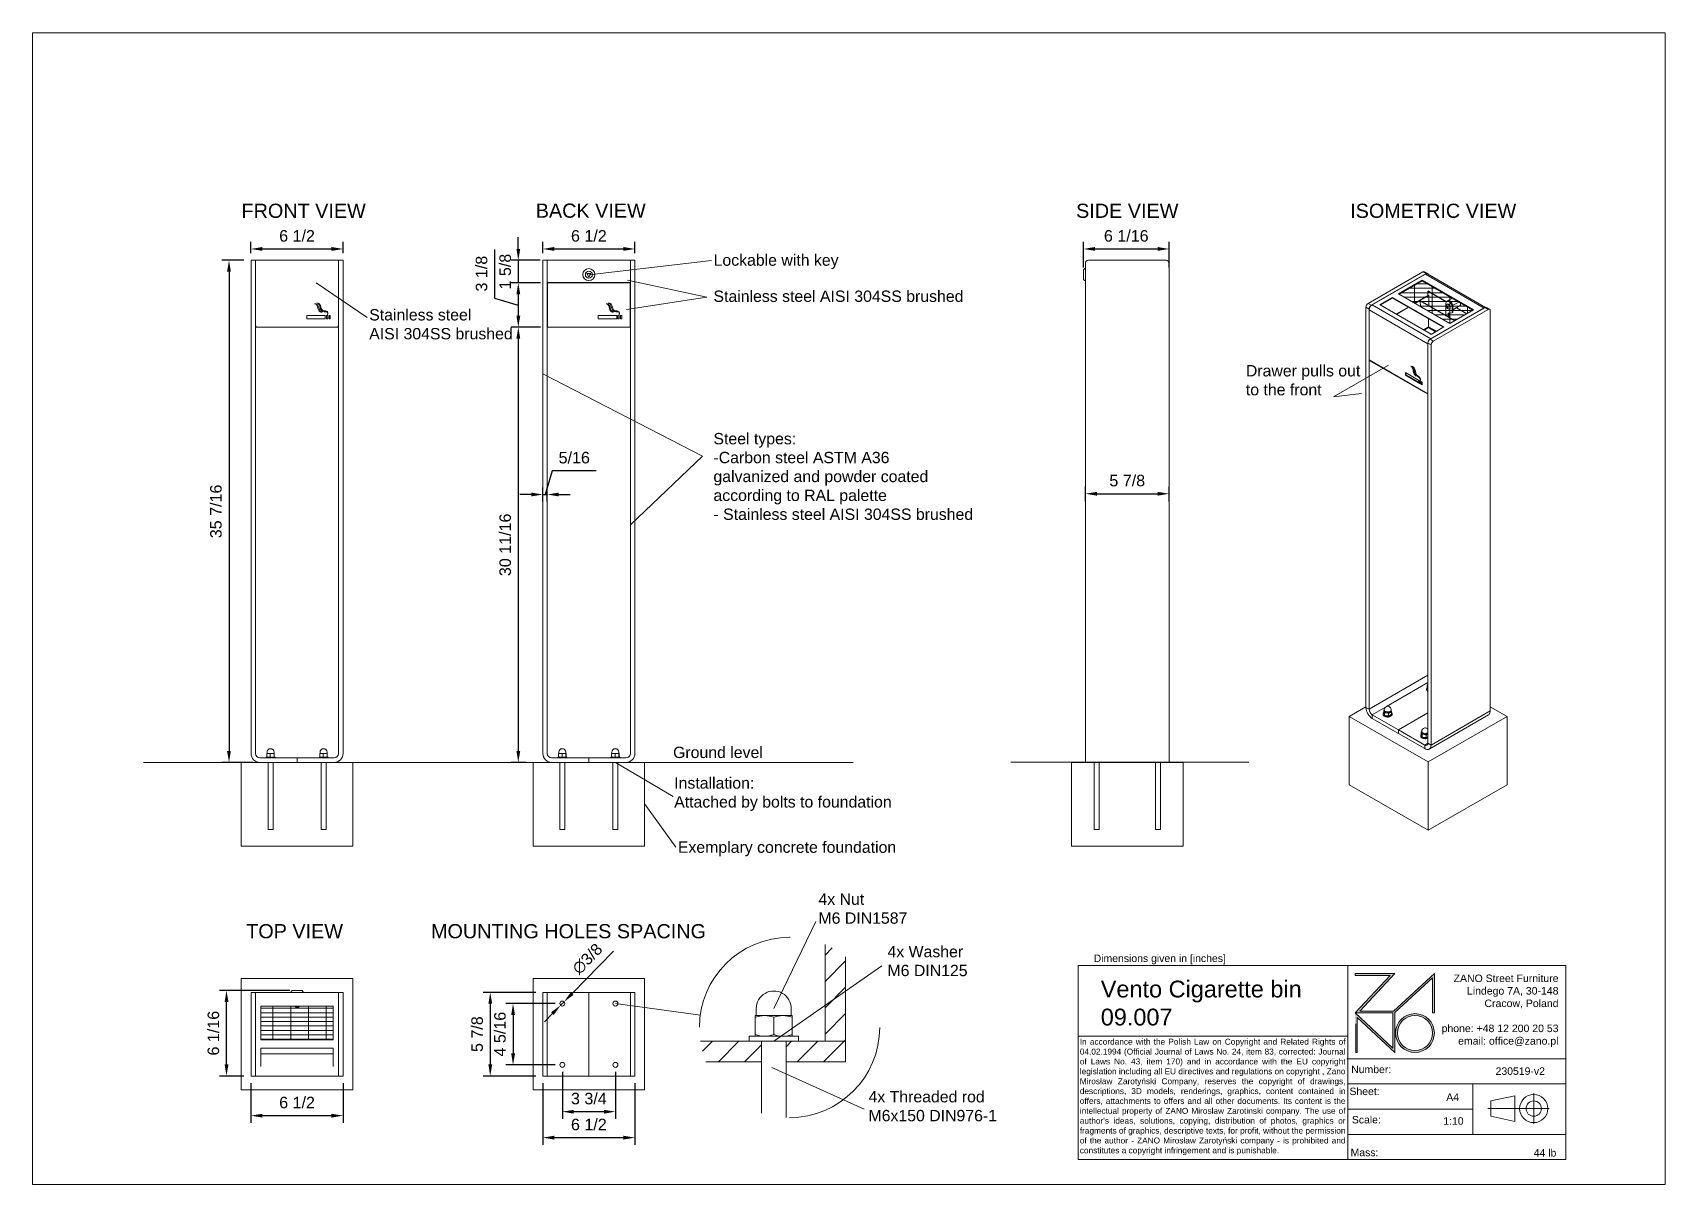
# Paper-space layout 'US' of a CAD drawing. Header units: inches. Extents: x -14.9 to -3.3, y -7.2 to 1.
# The model-space entities are those that its viewports show. They can reach past a viewport. Long polylines and large blocks are cut down to what shows.
import ezdxf

# ---------------------------------------------------------------- set-up
doc = ezdxf.new("R2010")
doc.units = ezdxf.units.IN
doc.linetypes.add('HIDDEN', pattern=[1.905, 1.27, -0.635])
for name, color, linetype, lineweight in [('ZANO_O', 10, 'Continuous', 0), ('ZANO_R', 7, 'Continuous', 0), ('ZANO_R_przerywana', 250, 'HIDDEN', 0), ('ZANO_W', 1, 'Continuous', 0)]:
    doc.layers.add(name, color=color, linetype=linetype, lineweight=lineweight)
doc.layers.add('ZANO_P', color=7, linetype='Continuous', lineweight=0, true_color=0xffffff)
doc.styles.get("Standard").update_dxf_attribs({"font": 'arial.ttf'})
doc.dimstyles.new('amerykanie', dxfattribs={"dimtxt": 50, "dimasz": 50, "dimexe": 0.5, "dimexo": 0.5, "dimgap": 1, "dimtad": 1, "dimdec": 0, "dimzin": 0, "dimlunit": 5, "dimtxsty": 'Standard', "dimcen": 0.09, "dimclrd": 1, "dimclre": 1, "dimclrt": 1, "dimazin": 0, "dimtfac": 1, "dimtdec": 0, "dimtmove": 0, "dimatfit": 3, "dimfxl": 1, "dimtzin": 0, "dimarcsym": 1})

psp = doc.layouts.new('US')

# ---------------------------------------------------------------- texts
at = {"layer": 'ZANO_O', "attachment_point": 1}
for s, insert, char_height, width in [('{\\fArial|b0|i0|c238|p34;FRONT VIEW}', (-13.392, -0.254), 0.1, 1.04774), ('{\\fArial|b0|i0|c238|p34;BACK VIEW}', (-11.316, -0.253), 0.1, 1.52424), ('{\\fArial|b0|i0|c238|p34;SIDE VIEW}', (-7.503, -0.254), 0.1, 1.0012), ('{\\fArial|b0|i0|c238|p34;ISOMETRIC VIEW}', (-5.569, -0.254), 0.1, 1.49258), ('{\\fArial|b0|i0|c238|p34;Lockable with key}', (-10.061, -0.612), 0.08, 1.12891), ('\\pxql;Stainless steel AISI 304SS brushed', (-10.062, -0.867), 0.08, 1.93979), ('\\pxql;Stainless steel \\PAISI 304SS brushed', (-12.491, -0.998), 0.08, 1.93979), ('{\\fArial|b0|i0|c238|p0;Drawer pulls out \\Pto the front}', (-6.305, -1.393), 0.08, 1.12891), ('\\pxql;Steel types:\\P-Carbon steel ASTM A36\\Pgalvanized and powder coated\\Paccording to RAL palette\\P- Stainless steel AISI 304SS brushed', (-10.062, -1.872), 0.08, 1.93979), ('{\\fArial|b0|i0|c238|p34;Ground level}', (-10.347, -4.086), 0.08, 0.78457), ('\\pxql;{\\fArial|b0|i0|c238|p34;Installation:\\FARIALUNI.TTF|c238;\\P\\fArial|b0|i0|c238|p34;Attached by bolts to foundation}', (-10.339, -4.302), 0.08, 1.81828), ('\\pxql;{\\fArial|b0|i0|c238|p34;Exemplary concrete foundation}', (-10.313, -4.755), 0.08, 1.68642), ('4x Nut \\PM6 DIN1587', (-9.321, -5.122), 0.08, 0.89262), ('{\\fArial|b0|i0|c238|p34;TOP VIEW}', (-13.359, -5.338), 0.1, 0.86231), ('{\\fArial|b0|i0|c238|p34;MOUNTING HOLES SPACING}', (-12.055, -5.338), 0.1, 2.09064), ('4x Washer \\PM6 DIN125', (-8.834, -5.492), 0.08, 0.85429), ('4x Threaded rod \\PM6x150 DIN976-1', (-8.968, -6.516), 0.08, 1.01516)]:
    psp.add_mtext(s, dxfattribs=dict(at, insert=insert, char_height=char_height, width=width))
at = {"layer": 'ZANO_R', "attachment_point": 1}
for s, insert, char_height, width in [('{\\fArial|b0|i0|c238|p34;Dimensions given in [inches]}', (-7.379, -5.553), 0.05269, 1.79436), ('\\pxql;Vento Cigarette bin 09.007', (-7.329, -5.737), 0.11856, 1.7443), ('\\pxqr;{\\fArial|b0|i0|c238|p34;ZANO Street Furniture\\FARIALUNI.TTF|c238;\\P\\fArial|b0|i0|c238|p34;Lindego 7A, 30-148\\FARIALUNI.TTF|c238;\\P\\fArial|b0|i0|c238|p34;Cracow, Poland\\FARIALUNI.TTF|c238;\\P\\P\\fArial|b0|i0|c238|p34;phone: +48 12 200 20 53\\FARIALUNI.TTF|c238;\\P\\fArial|b0|i0|c238|p34;email: office@zano.pl}', (-5.149, -5.694), 0.05298, 1.04998), ("\\pxqj;{\\fArial|b0|i0|c238|p34;In accordance with the Polish Law on Copyright and Related Rights of 04.02.1994 (Official Journal of Laws No. 24, item 83, corrected: Journal of Laws No. 43, item 170) and in accordance with the EU copyright legislation including all EU directives and regulations on copyright , Zano Mirosław Zarotyński Company, reserves the copyright of drawings, descriptions, 3D models, renderings, graphics, content contained in offers, attachments to offers and all other documents. Its content is the intellectual property of ZANO Miroslaw Zarotinski company. The use of author's ideas, solutions, copying, distribution of photos, graphics or fragments of graphics, descriptive texts, for profit, without the permission of the author - ZANO Mirosław Zarotyński company - is prohibited and constitutes a copyright infringement and is punishable.}", (-7.477, -6.147), 0.041822, 1.86937), ('{\\fArial|b0|i0|c238|p34;Number:}', (-5.562, -6.337), 0.05269, 0.35585), ('230519-v2', (-4.543, -6.349), 0.0527, 0.49653), ('{\\fArial|b0|i0|c238|p34;Sheet:}', (-5.574, -6.492), 0.05269, 254.32319), ('{\\fArial|b0|i0|c238|p34;A4}', (-4.891, -6.533), 0.05269, 0.18637), ('{\\fArial|b0|i0|c238|p34;Scale:}', (-5.557, -6.692), 0.05269, 254.32319), ('1:10', (-4.912, -6.701), 0.0527, 0.20756), ('{\\fArial|b0|i0|c238|p34;Mass:}', (-5.566, -6.923), 0.05269, 254.32319), ('44 lb', (-4.274, -6.926), 0.0527, 0.22731)]:
    psp.add_mtext(s, dxfattribs=dict(at, insert=insert, char_height=char_height, width=width))

msp = doc.modelspace()

# ---------------------------------------------------------------- blocks, each defined once
blk = doc.blocks.new('*D368')
at = {"layer": 'ZANO_W', "color": 1, "lineweight": -2}
for p, q in [((22.57, 61.05), (22.57, 61.87)), ((24.12, 60.24), (22.07, 60.24)), ((22.57, 60.24), (22.57, 58.65)), ((24.14, 58.65), (22.07, 58.65)), ((22.57, 57.83), (22.57, 57.02))]:
    blk.add_line(p, q, dxfattribs=at)
at = {"layer": 'ZANO_W', "color": 1}
for points in [[(22.44, 61.05), (22.71, 61.05), (22.57, 60.24)], [(22.71, 57.83), (22.44, 57.83), (22.57, 58.65)]]:
    blk.add_solid(points, dxfattribs=at)
at = {"layer": 'ZANO_W', "color": 1, "insert": (21.65, 59.44), "char_height": 0.812, "attachment_point": 5, "rotation": 90}
blk.add_mtext('1 5/8', dxfattribs=at)
blk = doc.blocks.new('*D369')
at = {"layer": 'ZANO_W', "color": 1, "lineweight": -2}
for p, q in [((20.9, 61.01), (20.9, 57.58)), ((24.14, 58.65), (22.07, 58.65)), ((22.57, 57.83), (22.57, 56.33)), ((20.9, 57.58), (22.57, 57.08)), ((24.14, 55.52), (22.07, 55.52))]:
    blk.add_line(p, q, dxfattribs=at)
at = {"layer": 'ZANO_W', "color": 1}
for points in [[(22.71, 57.83), (22.44, 57.83), (22.57, 58.65)], [(22.44, 56.33), (22.71, 56.33), (22.57, 55.52)]]:
    blk.add_solid(points, dxfattribs=at)
at = {"layer": 'ZANO_W', "color": 1, "insert": (19.98, 59.3), "char_height": 0.812, "attachment_point": 5, "rotation": 90}
blk.add_mtext('3 1/8', dxfattribs=at)
blk = doc.blocks.new('*D370')
at = {"layer": 'ZANO_W', "color": 1, "lineweight": -2}
for p, q in [((24.14, 55.52), (22.07, 55.52)), ((22.57, 54.7), (22.57, 25.62)), ((23.11, 24.81), (22.07, 24.81))]:
    blk.add_line(p, q, dxfattribs=at)
at = {"layer": 'ZANO_W', "color": 1}
for points in [[(22.71, 54.7), (22.44, 54.7), (22.57, 55.52)], [(22.44, 25.62), (22.71, 25.62), (22.57, 24.81)]]:
    blk.add_solid(points, dxfattribs=at)
at = {"layer": 'ZANO_W', "color": 1, "insert": (21.65, 40.16), "char_height": 0.812, "attachment_point": 5, "rotation": 90}
blk.add_mtext('30 11/16', dxfattribs=at)
blk = doc.blocks.new('*D371')
at = {"layer": 'ZANO_W', "color": 1, "lineweight": -2}
for p, q in [((24.3, 60.74), (24.3, 61.54)), ((30.8, 60.74), (30.8, 61.54)), ((25.11, 61.04), (29.99, 61.04))]:
    blk.add_line(p, q, dxfattribs=at)
at = {"layer": 'ZANO_W', "color": 1}
for points in [[(25.11, 61.18), (25.11, 60.91), (24.3, 61.04)], [(29.99, 60.91), (29.99, 61.18), (30.8, 61.04)]]:
    blk.add_solid(points, dxfattribs=at)
at = {"layer": 'ZANO_W', "color": 1, "insert": (27.55, 61.96), "char_height": 0.812, "attachment_point": 5}
blk.add_mtext('6 1/2', dxfattribs=at)
blk = doc.blocks.new('*D372')
at = {"layer": 'ZANO_W', "color": 1, "lineweight": -2}
for p, q in [((62.45, 59.73), (62.45, 61.54)), ((68.49, 59.73), (68.49, 61.54)), ((63.26, 61.04), (67.68, 61.04))]:
    blk.add_line(p, q, dxfattribs=at)
at = {"layer": 'ZANO_W', "color": 1}
for points in [[(63.26, 61.18), (63.26, 60.91), (62.45, 61.04)], [(67.68, 60.91), (67.68, 61.18), (68.49, 61.04)]]:
    blk.add_solid(points, dxfattribs=at)
at = {"layer": 'ZANO_W', "color": 1, "insert": (65.47, 61.96), "char_height": 0.812, "attachment_point": 5}
blk.add_mtext('6 1/16', dxfattribs=at)
blk = doc.blocks.new('*D373')
at = {"layer": 'ZANO_W', "color": 1, "lineweight": -2}
for p, q in [((6.46, 8.72), (1.48, 8.72)), ((1.98, 3.49), (1.98, 7.9)), ((3.21, 2.67), (1.48, 2.67))]:
    blk.add_line(p, q, dxfattribs=at)
at = {"layer": 'ZANO_W', "color": 1}
for points in [[(2.12, 7.9), (1.85, 7.9), (1.98, 8.72)], [(1.85, 3.49), (2.12, 3.49), (1.98, 2.67)]]:
    blk.add_solid(points, dxfattribs=at)
at = {"layer": 'ZANO_W', "color": 1, "insert": (1.06, 5.7), "char_height": 0.812, "attachment_point": 5, "rotation": 90}
blk.add_mtext('6 1/16', dxfattribs=at)
blk = doc.blocks.new('*D374')
at = {"layer": 'ZANO_W', "color": 1, "lineweight": -2}
for p, q in [((3.71, 2.17), (3.71, -0.62)), ((10.21, 2.17), (10.21, -0.62)), ((4.52, -0.12), (9.39, -0.12))]:
    blk.add_line(p, q, dxfattribs=at)
at = {"layer": 'ZANO_W', "color": 1}
for points in [[(4.52, 0.01), (4.52, -0.26), (3.71, -0.12)], [(9.39, -0.26), (9.39, 0.01), (10.21, -0.12)]]:
    blk.add_solid(points, dxfattribs=at)
at = {"layer": 'ZANO_W', "color": 1, "insert": (6.96, 0.8), "char_height": 0.812, "attachment_point": 5}
blk.add_mtext('6 1/2', dxfattribs=at)
blk = doc.blocks.new('*D375')
at = {"layer": 'ZANO_W', "color": 1, "lineweight": -2}
for p, q in [((25.18, 7.79), (21.7, 7.79)), ((22.2, 6.98), (22.2, 4.27)), ((25.18, 3.46), (21.7, 3.46))]:
    blk.add_line(p, q, dxfattribs=at)
at = {"layer": 'ZANO_W', "color": 1}
for points in [[(22.34, 6.98), (22.07, 6.98), (22.2, 7.79)], [(22.07, 4.27), (22.34, 4.27), (22.2, 3.46)]]:
    blk.add_solid(points, dxfattribs=at)
at = {"layer": 'ZANO_W', "color": 1, "insert": (21.28, 5.63), "char_height": 0.812, "attachment_point": 5, "rotation": 90}
blk.add_mtext('4 5/16', dxfattribs=at)
blk = doc.blocks.new('*D376')
at = {"layer": 'ZANO_W', "color": 1, "lineweight": -2}
for p, q in [((25.68, 2.96), (25.68, -0.34)), ((29.42, 2.96), (29.42, -0.34)), ((26.49, 0.16), (28.61, 0.16))]:
    blk.add_line(p, q, dxfattribs=at)
at = {"layer": 'ZANO_W', "color": 1}
for points in [[(26.49, 0.29), (26.49, 0.02), (25.68, 0.16)], [(28.61, 0.02), (28.61, 0.29), (29.42, 0.16)]]:
    blk.add_solid(points, dxfattribs=at)
at = {"layer": 'ZANO_W', "color": 1, "insert": (27.55, 1.08), "char_height": 0.812, "attachment_point": 5}
blk.add_mtext('3 3/4', dxfattribs=at)
blk = doc.blocks.new('*D377')
at = {"layer": 'ZANO_W', "color": 1, "lineweight": -2}
for p, q in [((29.3, 11.48), (26.37, 8.5)), ((24.99, 7.09), (24.42, 6.51)), ((25.56, 7.67), (25.8, 7.92))]:
    blk.add_line(p, q, dxfattribs=at)
at = {"layer": 'ZANO_W', "color": 1}
for points in [[(26.28, 8.59), (26.47, 8.4), (25.8, 7.92)], [(25.08, 6.99), (24.89, 7.18), (25.56, 7.67)]]:
    blk.add_solid(points, dxfattribs=at)
at = {"layer": 'ZANO_W', "color": 1, "insert": (27.45, 10.94), "char_height": 0.812, "attachment_point": 5, "rotation": 45.562}
blk.add_mtext('∅3/8', dxfattribs=at)
blk = doc.blocks.new('*D378')
at = {"layer": 'ZANO_W', "color": 1, "lineweight": -2}
for p, q in [((23.8, 8.58), (20.09, 8.58)), ((20.59, 7.77), (20.59, 3.49)), ((23.8, 2.67), (20.09, 2.67))]:
    blk.add_line(p, q, dxfattribs=at)
at = {"layer": 'ZANO_W', "color": 1}
for points in [[(20.73, 7.77), (20.46, 7.77), (20.59, 8.58)], [(20.46, 3.49), (20.73, 3.49), (20.59, 2.67)]]:
    blk.add_solid(points, dxfattribs=at)
at = {"layer": 'ZANO_W', "color": 1, "insert": (19.67, 5.63), "char_height": 0.812, "attachment_point": 5, "rotation": 90}
blk.add_mtext('5 7/8', dxfattribs=at)
blk = doc.blocks.new('*D379')
at = {"layer": 'ZANO_W', "color": 1, "lineweight": -2}
for p, q in [((24.3, 2.17), (24.3, -2.17)), ((30.8, 2.17), (30.8, -2.17)), ((25.11, -1.67), (29.99, -1.67))]:
    blk.add_line(p, q, dxfattribs=at)
at = {"layer": 'ZANO_W', "color": 1}
for points in [[(25.11, -1.54), (25.11, -1.81), (24.3, -1.67)], [(29.99, -1.81), (29.99, -1.54), (30.8, -1.67)]]:
    blk.add_solid(points, dxfattribs=at)
at = {"layer": 'ZANO_W', "color": 1, "insert": (27.55, -0.75), "char_height": 0.812, "attachment_point": 5}
blk.add_mtext('6 1/2', dxfattribs=at)
blk = doc.blocks.new('*D380')
at = {"layer": 'ZANO_W', "color": 1, "lineweight": -2}
for p, q in [((24.96, 45.39), (24.46, 43.71)), ((28.07, 45.39), (24.96, 45.39)), ((24.3, 43.23), (24.3, 44.21)), ((24.62, 43.23), (24.62, 44.21)), ((23.49, 43.71), (22.68, 43.71)), ((24.3, 43.71), (24.62, 43.71)), ((25.43, 43.71), (26.24, 43.71))]:
    blk.add_line(p, q, dxfattribs=at)
at = {"layer": 'ZANO_W', "color": 1}
for points in [[(23.49, 43.58), (23.49, 43.85), (24.3, 43.71)], [(25.43, 43.85), (25.43, 43.58), (24.62, 43.71)]]:
    blk.add_solid(points, dxfattribs=at)
at = {"layer": 'ZANO_W', "color": 1, "insert": (26.52, 46.31), "char_height": 0.812, "attachment_point": 5}
blk.add_mtext('5/16', dxfattribs=at)
blk = doc.blocks.new('*D381')
at = {"layer": 'ZANO_W', "color": 1, "lineweight": -2}
for p, q in [((3.71, 60.74), (3.71, 61.54)), ((10.21, 60.74), (10.21, 61.54)), ((4.52, 61.04), (9.39, 61.04))]:
    blk.add_line(p, q, dxfattribs=at)
at = {"layer": 'ZANO_W', "color": 1}
for points in [[(4.52, 61.18), (4.52, 60.91), (3.71, 61.04)], [(9.39, 60.91), (9.39, 61.18), (10.21, 61.04)]]:
    blk.add_solid(points, dxfattribs=at)
at = {"layer": 'ZANO_W', "color": 1, "insert": (6.96, 61.96), "char_height": 0.812, "attachment_point": 5}
blk.add_mtext('6 1/2', dxfattribs=at)
blk = doc.blocks.new('*D382')
at = {"layer": 'ZANO_W', "color": 1, "lineweight": -2}
for p, q in [((3.21, 60.24), (1.66, 60.24)), ((2.16, 59.43), (2.16, 25.62)), ((3.84, 24.81), (1.66, 24.81))]:
    blk.add_line(p, q, dxfattribs=at)
at = {"layer": 'ZANO_W', "color": 1}
for points in [[(2.29, 59.43), (2.02, 59.43), (2.16, 60.24)], [(2.02, 25.62), (2.29, 25.62), (2.16, 24.81)]]:
    blk.add_solid(points, dxfattribs=at)
at = {"layer": 'ZANO_W', "color": 1, "insert": (1.24, 42.52), "char_height": 0.812, "attachment_point": 5, "rotation": 90}
blk.add_mtext('35 7/16', dxfattribs=at)
blk = doc.blocks.new('*D383')
at = {"layer": 'ZANO_W', "color": 1, "lineweight": -2}
for p, q in [((62.59, 43.23), (62.59, 44.27)), ((68.49, 43.23), (68.49, 44.27)), ((63.4, 43.77), (67.68, 43.77))]:
    blk.add_line(p, q, dxfattribs=at)
at = {"layer": 'ZANO_W', "color": 1}
for points in [[(63.4, 43.9), (63.4, 43.63), (62.59, 43.77)], [(67.68, 43.63), (67.68, 43.9), (68.49, 43.77)]]:
    blk.add_solid(points, dxfattribs=at)
at = {"layer": 'ZANO_W', "color": 1, "insert": (65.54, 44.69), "char_height": 0.812, "attachment_point": 5}
blk.add_mtext('5 7/8', dxfattribs=at)

# ---------------------------------------------------------------- dimensions: what is measured, and where the dimension line sits
at = {"layer": 'ZANO_W'}
for base, p1, p2, picture, middle in [((10.2072, 61.0429), (3.71114, 60.24135), (10.2072, 60.24135), '*D381', (6.95917, 61.963)), ((30.79793, 61.0429), (24.30186, 60.24135), (30.79793, 60.24135), '*D371', (27.54989, 61.963)), ((68.49269, 61.0429), (62.44938, 59.22757), (68.49269, 59.22757), '*D372', (65.47103, 61.963)), ((24.61682, 43.71494), (24.30186, 42.73151), (24.61682, 42.73151), '*D380', (25.46037, 46.30515)), ((68.49269, 43.76611), (62.58717, 42.73151), (68.49269, 42.73151), '*D383', (65.53993, 44.68622)), ((29.419973, 0.155968), (25.679815, 3.461501), (29.419973, 3.461501), '*D376', (27.549894, 1.076351)), ((10.2072, -0.12381), (3.71114, 2.6741), (10.2072, 2.6741), '*D374', (6.95917, 0.7963))]:
    dim = msp.add_linear_dim(base=base, p1=p1, p2=p2, dimstyle='amerykanie', override={"dimtxt": 0.8125, "dimasz": 0.8125, "dimgap": 0.5, "dimdec": 4, "dimaunit": 1, "dimadec": 1, "dimtdec": 4, "dimtmove": 1, "dimfrac": 2}, dxfattribs=at)
    dim.commit()
    dim.dimension.update_dxf_attribs({"geometry": picture, "text_midpoint": middle})
dim = msp.add_linear_dim(base=(22.57252, 58.64686), p1=(24.61682, 60.24135), p2=(24.63651, 58.64686), angle=90, dimstyle='amerykanie', override={"dimtxt": 0.8125, "dimasz": 0.8125, "dimgap": 0.5, "dimdec": 4, "dimaunit": 1, "dimadec": 1, "dimtdec": 4, "dimtmove": 1, "dimfrac": 2}, dxfattribs=at)
dim.commit()
dim.dimension.update_dxf_attribs({"geometry": '*D368', "text_midpoint": (22.57252, 59.44411), "dimtype": 160})
for base, p1, p2, picture, middle in [((2.15828, 24.80828), (3.71114, 60.24135), (4.34106, 24.80828), '*D382', (1.2379, 42.52482)), ((22.57252, 55.51694), (24.63651, 58.64686), (24.63651, 55.51694), '*D369', (19.98175, 58.08302)), ((22.57252, 24.80828), (24.63651, 55.51694), (23.61289, 24.80828), '*D370', (21.65214, 40.16261)), ((1.9818, 8.71741), (3.71114, 2.6741), (6.95917, 8.71741), '*D373', (1.06169, 5.69575)), ((22.20237, 3.4615), (25.67982, 7.79221), (25.67982, 3.4615), '*D375', (21.28227, 5.62685))]:
    dim = msp.add_linear_dim(base=base, p1=p1, p2=p2, angle=90, dimstyle='amerykanie', override={"dimtxt": 0.8125, "dimasz": 0.8125, "dimgap": 0.5, "dimdec": 4, "dimaunit": 1, "dimadec": 1, "dimtdec": 4, "dimtmove": 1, "dimfrac": 2}, dxfattribs=at)
    dim.commit()
    dim.dimension.update_dxf_attribs({"geometry": picture, "text_midpoint": middle})
dim = msp.add_diameter_dim_2p(p1=(25.55578, 7.66571), p2=(25.80386, 7.91871), dimstyle='amerykanie', override={"dimtxt": 0.8125, "dimasz": 0.8125, "dimgap": 0.5, "dimdec": 4, "dimaunit": 1, "dimadec": 1, "dimtdec": 4, "dimtmove": 1, "dimfrac": 2}, dxfattribs=at)
dim.commit()
dim.dimension.update_dxf_attribs({"geometry": '*D377', "text_midpoint": (27.4501, 10.93667)})
for p1, p2, distance, picture, middle in [((24.30186, 8.57961), (24.30186, 2.6741), -3.7094, '*D378', (19.67236, 5.62685)), ((24.30186, 2.6741), (30.79793, 2.6741), -4.34636, '*D379', (27.54989, -0.75216))]:
    dim = msp.add_aligned_dim(p1=p1, p2=p2, distance=distance, dimstyle='amerykanie', override={"dimtxt": 0.8125, "dimasz": 0.8125, "dimgap": 0.5, "dimdec": 4, "dimaunit": 1, "dimadec": 1, "dimtdec": 4, "dimtmove": 1, "dimfrac": 2}, dxfattribs=at)
    dim.commit()
    dim.dimension.update_dxf_attribs({"geometry": picture, "text_midpoint": middle})

# ---------------------------------------------------------------- hatches: boundary and pattern name
at = {"layer": 'ZANO_R'}
h = msp.add_hatch(dxfattribs=at)
h.set_pattern_fill('GRATE', color=256, scale=0.393701, style=0)
h.set_pattern_definition([(0, (-50.44485, -4.23518), (0, 0.3125), []), (90, (-50.4449, -4.2352), (-1.25, 8e-17), [])])
h.paths.add_polyline_path([(86.35245, 58.83238), (89.9715, 56.74314), (88.30117, 55.77888), (84.68212, 57.86812)], flags=0)
h = msp.add_hatch(dxfattribs=at)
h.set_pattern_fill('GRATE', color=256, scale=0.393701, style=0)
h.set_pattern_definition([(0, (-29.74025, -48.48066), (0, 0.3125), []), (90, (-29.7403, -48.4807), (-1.25, 8e-17), [])])
h.paths.add_polyline_path([(4.40012, 7.59536), (4.40012, 5.23315), (9.51823, 5.23315), (9.51823, 7.59536)], flags=0)

# ---------------------------------------------------------------- linework, layer by layer
for p, q in [((4.0261, 60.24135), (3.71114, 60.24135)), ((3.71114, 60.24135), (3.71114, 60.02482)), ((3.71114, 25.4382), (3.71114, 60.02482)), ((4.02413, 59.94607), (4.02413, 55.62324)), ((4.0261, 60.02482), (4.0261, 60.24135)), ((4.0261, 60.24135), (9.89224, 60.24135)), ((4.0261, 25.4382), (4.0261, 60.02482)), ((9.89224, 60.24135), (10.2072, 60.24135)), ((9.89224, 60.02482), (9.89224, 60.24135)), ((9.89224, 25.4382), (9.89224, 60.02482)), ((9.89421, 59.94607), (9.89421, 55.62324)), ((10.2072, 60.24135), (10.2072, 60.02482)), ((10.2072, 25.4382), (10.2072, 60.02482)), ((24.61682, 60.24135), (24.30186, 60.24135)), ((24.30186, 60.24135), (24.30186, 60.02482)), ((24.30186, 25.4382), (24.30186, 60.02482)), ((24.61486, 59.94607), (24.61486, 58.66655)), ((24.61682, 60.02482), (24.61682, 60.24135)), ((30.48296, 60.24135), (24.61682, 60.24135)), ((24.61682, 25.4382), (24.61682, 60.02482)), ((30.48296, 60.24135), (30.79793, 60.24135)), ((30.48296, 60.02482), (30.48296, 60.24135)), ((30.48296, 25.4382), (30.48296, 60.02482)), ((30.48493, 59.94607), (30.48493, 58.66655)), ((30.79793, 60.24135), (30.79793, 60.02482)), ((30.79793, 25.4382), (30.79793, 60.02482)), ((62.58717, 25.4382), (62.58717, 60.02482)), ((62.80371, 60.24135), (68.27615, 60.24135)), ((68.49269, 25.4382), (68.49269, 60.02482)), ((27.54989, 59.05278), (27.39852, 59.31497)), ((27.39852, 59.31497), (27.70127, 59.31497)), ((27.70127, 59.31497), (27.54989, 59.05278)), ((27.54989, 59.05278), (27.54989, 59.09215)), ((62.44938, 58.89124), (62.44938, 59.56391)), ((62.52235, 59.64503), (62.45514, 59.57783)), ((62.45514, 58.87732), (62.52235, 58.81011)), ((62.56749, 59.6508), (62.53627, 59.6508)), ((62.53627, 58.80434), (62.56749, 58.80434)), ((86.40813, 59.42701), (82.53853, 57.19313)), ((86.63084, 59.29844), (82.76124, 57.06456)), ((86.57377, 59.2671), (82.81553, 57.09751)), ((86.35245, 58.83238), (84.68212, 57.86812)), ((84.68212, 57.86812), (86.35245, 58.83238)), ((86.35245, 58.78416), (84.72389, 57.84401)), ((89.9715, 56.74314), (86.35245, 58.83238)), ((86.35245, 58.78416), (86.35245, 58.83238)), ((86.35245, 58.83238), (89.9715, 56.74314)), ((89.92974, 56.71904), (86.35245, 58.78416)), ((86.63084, 59.29844), (86.40813, 59.42701)), ((86.7391, 59.30916), (86.51639, 59.43773)), ((86.57377, 59.2671), (90.72454, 56.87091)), ((90.81363, 56.91932), (86.72279, 59.28091)), ((30.48493, 58.66655), (24.61486, 58.66655)), ((24.63651, 58.64686), (24.63651, 55.63505)), ((24.63651, 58.64686), (30.46328, 58.64686)), ((27.45489, 58.66655), (27.48898, 58.64686)), ((27.85501, 58.66655), (27.85501, 58.64686)), ((30.46328, 58.64686), (30.46328, 55.63505)), ((84.26454, 57.62705), (83.35648, 57.10284)), ((87.88359, 55.53782), (84.26454, 57.62705)), ((84.26454, 57.57883), (84.26454, 57.62705)), ((84.68212, 57.86812), (88.30117, 55.77888)), ((88.30117, 55.77888), (84.68212, 57.86812)), ((85.82373, 57.20908), (86.79787, 57.77144)), ((86.20854, 57.39908), (86.82571, 57.75537)), ((86.7422, 58.07683), (88.06064, 57.31571)), ((86.75612, 58.05272), (86.77004, 58.06076)), ((86.75612, 58.05272), (86.75612, 57.74733)), ((88.05295, 57.30407), (86.75612, 58.05272)), ((86.79787, 57.77144), (86.82571, 57.75537)), ((86.82571, 57.04279), (86.82571, 57.75537)), ((82.38542, 56.92793), (82.60813, 56.79937)), ((82.38542, 28.68655), (82.38542, 56.92793)), ((82.76124, 57.06456), (82.53853, 57.19313)), ((82.60673, 56.73587), (86.75751, 54.33968)), ((82.60673, 56.73587), (82.60673, 53.2061)), ((82.60813, 28.55798), (82.60813, 56.79937)), ((82.81553, 57.09751), (86.9663, 54.70132)), ((83.35648, 57.10284), (83.36483, 57.09802)), ((86.96718, 55.01843), (83.36483, 57.09802)), ((87.00666, 55.03158), (83.41798, 57.10328)), ((84.26454, 57.57883), (83.42938, 57.0967)), ((87.84182, 55.51371), (84.26454, 57.57883)), ((84.52922, 56.46177), (85.36439, 56.9439)), ((84.55706, 56.4457), (85.39222, 56.92783)), ((85.85157, 57.19301), (86.17677, 57.38074)), ((86.17636, 57.38042), (86.20378, 57.40183)), ((88.62589, 55.96634), (86.17636, 57.38042)), ((86.17636, 57.38042), (86.24586, 56.96539)), ((88.65814, 55.98496), (86.20378, 57.40183)), ((86.90923, 54.66998), (90.77883, 56.90385)), ((90.72454, 56.87091), (86.9663, 54.70132)), ((87.13194, 54.54141), (91.00154, 56.77529)), ((88.02974, 57.20506), (88.02974, 56.34772)), ((88.07826, 56.93266), (88.07867, 56.9881)), ((88.12168, 56.95773), (88.07826, 56.93266)), ((88.11981, 56.88042), (88.07826, 56.93266)), ((88.07867, 56.9881), (88.12063, 56.9913)), ((88.10328, 57.14202), (88.0927, 57.13591)), ((88.14862, 57.3769), (88.09295, 57.34476)), ((88.16193, 56.90474), (88.11981, 56.88042)), ((88.16177, 56.88362), (88.11981, 56.88042)), ((88.12063, 56.9913), (88.16218, 56.93907)), ((88.12168, 56.95773), (88.12189, 56.98545)), ((88.14246, 56.93161), (88.12168, 56.95773)), ((88.12189, 56.98545), (88.12192, 56.98968)), ((88.12208, 56.98949), (88.12189, 56.98545)), ((88.16194, 56.90712), (88.14246, 56.93161)), ((88.16218, 56.93907), (88.16177, 56.88362)), ((88.47101, 57.56114), (88.16513, 57.38456)), ((88.23575, 56.49447), (88.18007, 56.46233)), ((88.18007, 56.46233), (88.18007, 56.26094)), ((88.46124, 56.52459), (88.20791, 56.50194)), ((88.22893, 57.11227), (88.22708, 57.1112)), ((88.23575, 56.49447), (88.23575, 56.2288)), ((88.27969, 56.81199), (88.29027, 56.8181)), ((89.9715, 56.74314), (88.30117, 55.77888)), ((89.9715, 56.74314), (88.30117, 55.77888)), ((88.3255, 56.94072), (88.32735, 56.94179)), ((88.51692, 56.98811), (88.46124, 56.95596)), ((88.46124, 56.52459), (88.46124, 56.95596)), ((88.46124, 56.52459), (88.51692, 56.55673)), ((88.51692, 56.7421), (89.041, 57.04465)), ((88.51692, 56.55673), (88.51692, 56.98811)), ((88.52388, 56.7593), (88.51692, 56.75051)), ((88.92785, 57.29741), (88.52388, 57.06421)), ((88.52388, 57.06421), (88.52388, 56.7593)), ((89.04586, 57.06063), (88.52388, 56.7593)), ((89.49806, 56.46983), (88.77167, 56.88917)), ((88.78559, 56.8972), (89.51198, 56.47787)), ((89.04586, 57.04761), (89.041, 57.04465)), ((89.04586, 57.22929), (89.04586, 57.03501)), ((90.77883, 56.90385), (91.00154, 56.77529)), ((91.1098, 56.78601), (90.88709, 56.91458)), ((91.15465, 28.44549), (91.15465, 56.68687)), ((4.04579, 55.51694), (4.04579, 55.55894)), ((4.13043, 55.51694), (4.04579, 55.51694)), ((4.13043, 55.51694), (9.78791, 55.51694)), ((8.94649, 56.34625), (7.64539, 56.34625)), ((7.64539, 56.34625), (7.64539, 56.10749)), ((7.64539, 56.10749), (8.94649, 56.10749)), ((8.94649, 56.10749), (8.94649, 56.34625)), ((9.03356, 56.34625), (9.03356, 56.10749)), ((9.12285, 56.34625), (9.03356, 56.34625)), ((9.03356, 56.10749), (9.12285, 56.10749)), ((9.12285, 56.10749), (9.12285, 56.34625)), ((9.30366, 56.34625), (9.21437, 56.34625)), ((9.21437, 56.34625), (9.21437, 56.10749)), ((9.21437, 56.10749), (9.30366, 56.10749)), ((9.30366, 56.10749), (9.30366, 56.34625)), ((9.87256, 55.51694), (9.78791, 55.51694)), ((9.87256, 55.51694), (9.87256, 55.55894)), ((24.61682, 56.10749), (24.63651, 56.10749)), ((24.63651, 55.63505), (24.63651, 55.51694)), ((24.63651, 55.51694), (30.46328, 55.51694)), ((29.51556, 56.34625), (28.21446, 56.34625)), ((28.21446, 56.34625), (28.21446, 56.10749)), ((28.21446, 56.10749), (29.51556, 56.10749)), ((29.51556, 56.10749), (29.51556, 56.34625)), ((29.69192, 56.34625), (29.60263, 56.34625)), ((29.60263, 56.34625), (29.60263, 56.10749)), ((29.60263, 56.10749), (29.69192, 56.10749)), ((29.69192, 56.10749), (29.69192, 56.34625)), ((29.87273, 56.34625), (29.78344, 56.34625)), ((29.78344, 56.34625), (29.78344, 56.10749)), ((29.78344, 56.10749), (29.87273, 56.10749)), ((29.87273, 56.10749), (29.87273, 56.34625)), ((30.48296, 56.10749), (30.46328, 56.10749)), ((30.46328, 55.63505), (30.46328, 55.51694)), ((86.80066, 55.55489), (86.45041, 55.3527)), ((86.50609, 55.32055), (86.79787, 55.48899)), ((86.79787, 55.48899), (86.79787, 55.4802)), ((86.79787, 55.48899), (87.29844, 55.20002)), ((86.80066, 55.55167), (86.80066, 56.11476)), ((87.35412, 55.23216), (86.80066, 55.55167)), ((87.88359, 55.53782), (86.97553, 55.01361)), ((86.97883, 54.27621), (86.75612, 54.40478)), ((86.75612, 26.1634), (86.75612, 54.40478)), ((86.75751, 54.33968), (86.75751, 50.80991)), ((86.90923, 54.66998), (87.13194, 54.54141)), ((86.97553, 55.01361), (86.96718, 55.01843)), ((86.97883, 26.03483), (86.97883, 54.27621)), ((82.60673, 53.2061), (86.75751, 50.80991)), ((82.66634, 53.13574), (86.74194, 50.78294)), ((86.08737, 51.78714), (85.16735, 52.31825)), ((85.16735, 52.31825), (85.16735, 52.1233)), ((85.20911, 52.14741), (85.16735, 52.1233)), ((85.16735, 52.1233), (86.08737, 51.59219)), ((85.20911, 52.29415), (85.20911, 52.14741)), ((85.20911, 52.14741), (86.08737, 51.6404)), ((86.0784, 52.05953), (86.03664, 52.03543)), ((86.08737, 51.59219), (86.08737, 51.78714)), ((86.14893, 51.7516), (86.14893, 51.55665)), ((86.21207, 51.71515), (86.14893, 51.7516)), ((86.19069, 51.58075), (86.14893, 51.55665)), ((86.14893, 51.55665), (86.21207, 51.5202)), ((86.19069, 51.72749), (86.19069, 51.58075)), ((86.19069, 51.58075), (86.21207, 51.56841)), ((86.21207, 51.5202), (86.21207, 51.71515)), ((86.33992, 51.64134), (86.27679, 51.67779)), ((86.27679, 51.67779), (86.27679, 51.48284)), ((86.31854, 51.50695), (86.27679, 51.48284)), ((86.27679, 51.48284), (86.33992, 51.44639)), ((86.31854, 51.65368), (86.31854, 51.50695)), ((86.31854, 51.50695), (86.33992, 51.4946)), ((86.33992, 51.44639), (86.33992, 51.64134)), ((86.75612, 30.95257), (82.60813, 28.55798)), ((83.84028, 28.75497), (86.75612, 30.43825)), ((86.66387, 30.00756), (86.66387, 29.95612)), ((86.73276, 30.27526), (86.69805, 30.25101)), ((86.69805, 30.25101), (86.69805, 30.07938)), ((86.73276, 30.28884), (86.73276, 30.22037)), ((82.60813, 28.55798), (82.38542, 28.68655)), ((82.83084, 28.17224), (83.75211, 28.70407)), ((82.83084, 28.17224), (84.68212, 27.10351)), ((82.83084, 28.17224), (82.83084, 27.91506)), ((82.83084, 27.91506), (84.68212, 26.84633)), ((83.60159, 28.23974), (83.60159, 28.18831)), ((83.67049, 28.50745), (83.63577, 28.4832)), ((83.63577, 28.4832), (83.63577, 28.31157)), ((83.67049, 28.52103), (83.67049, 28.45256)), ((83.67573, 28.49188), (83.67049, 28.52103)), ((83.69641, 28.31624), (83.69641, 28.14461)), ((83.69641, 28.31624), (83.8368, 28.30833)), ((83.97719, 28.09145), (83.8368, 28.09937)), ((83.97719, 28.26308), (84.08726, 28.33864)), ((83.97719, 28.26308), (83.97719, 28.09145)), ((84.19733, 28.20525), (84.08726, 28.12969)), ((84.16248, 28.49072), (84.16701, 28.47902)), ((84.16262, 28.45256), (84.16262, 28.52103)), ((84.16262, 28.48928), (84.16701, 28.47902)), ((84.19733, 28.37688), (84.19733, 28.20525)), ((84.23151, 28.18831), (84.23151, 28.23974)), ((84.68212, 27.10351), (86.75612, 28.3008)), ((86.84834, 25.74643), (91.02417, 28.15708)), ((86.97883, 26.03483), (91.15465, 28.44549)), ((86.5334, 26.03479), (84.68212, 27.10351)), ((84.68212, 26.84633), (84.68212, 27.10351)), ((86.5334, 25.77761), (84.68212, 26.84633)), ((86.24628, 26.713), (86.24628, 26.66156)), ((86.31518, 26.9807), (86.28046, 26.95645)), ((86.28046, 26.95645), (86.28046, 26.78482)), ((86.31518, 26.99428), (86.31518, 26.92581)), ((86.32042, 26.96513), (86.31518, 26.99428)), ((86.34111, 26.78949), (86.34111, 26.61786)), ((86.34111, 26.78949), (86.48149, 26.78158)), ((86.62188, 26.5647), (86.48149, 26.57262)), ((86.62188, 26.73633), (86.73195, 26.8119)), ((86.62188, 26.73633), (86.62188, 26.5647)), ((86.75611, 26.61953), (86.73195, 26.60294)), ((86.73869, 26.56278), (86.75612, 26.57015)), ((86.73869, 26.51134), (86.75612, 26.51872)), ((4.82544, 25.41928), (4.82544, 25.20909)), ((4.94913, 25.44214), (4.83358, 25.44214)), ((4.84303, 25.53072), (4.84303, 25.44686)), ((5.20464, 25.44214), (4.94913, 25.44214)), ((5.07282, 25.41928), (5.20464, 25.44214)), ((5.07282, 25.41928), (5.07282, 25.20909)), ((5.34461, 25.44214), (5.20464, 25.44214)), ((5.33515, 25.44686), (5.33515, 25.53072)), ((5.33647, 25.41928), (5.34461, 25.44214)), ((5.33647, 25.41928), (5.33647, 25.20909)), ((5.35275, 25.41928), (5.35275, 25.20909)), ((8.56559, 25.41928), (8.56559, 25.20909)), ((8.68928, 25.44214), (8.57373, 25.44214)), ((8.58319, 25.53072), (8.58319, 25.44686)), ((8.9448, 25.44214), (8.68928, 25.44214)), ((8.81297, 25.41928), (8.9448, 25.44214)), ((8.81297, 25.41928), (8.81297, 25.20909)), ((9.08477, 25.44214), (8.9448, 25.44214)), ((9.07531, 25.44686), (9.07531, 25.53072)), ((9.07663, 25.41928), (9.08477, 25.44214)), ((9.07663, 25.41928), (9.07663, 25.20909)), ((9.09291, 25.41928), (9.09291, 25.20909)), ((25.41616, 25.41928), (25.41616, 25.20909)), ((25.53985, 25.44214), (25.4243, 25.44214)), ((25.43375, 25.53072), (25.43375, 25.44686)), ((25.79537, 25.44214), (25.53985, 25.44214)), ((25.66354, 25.41928), (25.79537, 25.44214)), ((25.66354, 25.41928), (25.66354, 25.20909)), ((25.93533, 25.44214), (25.79537, 25.44214)), ((25.92588, 25.44686), (25.92588, 25.53072)), ((25.92719, 25.41928), (25.93533, 25.44214)), ((25.92719, 25.41928), (25.92719, 25.20909)), ((25.94347, 25.41928), (25.94347, 25.20909)), ((29.15632, 25.41928), (29.15632, 25.20909)), ((29.28001, 25.44214), (29.16446, 25.44214)), ((29.17391, 25.53072), (29.17391, 25.44686)), ((29.53552, 25.44214), (29.28001, 25.44214)), ((29.4037, 25.41928), (29.53552, 25.44214)), ((29.4037, 25.41928), (29.4037, 25.20909)), ((29.67549, 25.44214), (29.53552, 25.44214)), ((29.66604, 25.44686), (29.66604, 25.53072)), ((29.66735, 25.41928), (29.67549, 25.44214)), ((29.66735, 25.41928), (29.66735, 25.20909)), ((29.68363, 25.41928), (29.68363, 25.20909)), ((62.58717, 24.80828), (62.58717, 25.4382)), ((68.49269, 24.80828), (68.49269, 25.4382)), ((86.75611, 26.16336), (86.5334, 26.03479)), ((86.5334, 26.03479), (86.5334, 25.77761)), ((86.75612, 26.1634), (86.97883, 26.03483)), ((-3.86578, 24.80828), (18.26613, 24.80828)), ((3.02216, 24.80828), (10.89618, 24.80828)), ((10.89618, 24.80828), (3.02216, 24.80828)), ((4.34106, 25.12324), (6.95917, 25.12324)), ((4.77413, 25.18623), (4.77413, 25.12324)), ((4.77413, 25.18623), (5.39857, 25.18623)), ((4.82544, 25.20909), (4.83358, 25.18623)), ((5.26445, 24.80828), (4.91373, 24.80828)), ((5.26445, 24.80828), (4.91373, 24.80828)), ((5.33647, 25.20909), (5.20464, 25.18623)), ((5.35275, 25.20909), (5.34461, 25.18623)), ((5.39857, 25.18623), (5.40405, 25.18623)), ((5.40405, 25.12324), (5.40405, 25.18623)), ((9.57728, 25.12324), (6.95917, 25.12324)), ((6.95917, 24.80828), (6.95917, 25.12324)), ((8.51429, 25.18623), (8.51429, 25.12324)), ((8.51429, 25.18623), (9.13872, 25.18623)), ((8.56559, 25.20909), (8.57373, 25.18623)), ((9.00461, 24.80828), (8.65389, 24.80828)), ((9.00461, 24.80828), (8.65389, 24.80828)), ((9.07663, 25.20909), (8.9448, 25.18623)), ((9.09291, 25.20909), (9.08477, 25.18623)), ((9.13872, 25.18623), (9.14421, 25.18623)), ((9.14421, 25.12324), (9.14421, 25.18623)), ((14.78012, 24.80828), (46.20186, 24.80828)), ((23.61289, 24.80828), (31.4869, 24.80828)), ((31.4869, 24.80828), (23.61289, 24.80828)), ((24.93178, 25.12324), (27.54989, 25.12324)), ((25.36485, 25.18623), (25.36485, 25.12324)), ((25.36485, 25.18623), (25.99478, 25.18623)), ((25.41616, 25.20909), (25.4243, 25.18623)), ((25.50445, 24.80828), (25.85518, 24.80828)), ((25.50445, 24.80828), (25.85518, 24.80828)), ((25.92719, 25.20909), (25.79537, 25.18623)), ((25.94347, 25.20909), (25.93533, 25.18623)), ((25.99478, 25.12324), (25.99478, 25.18623)), ((27.54989, 24.80828), (27.54989, 25.12324)), ((30.168, 25.12324), (27.54989, 25.12324)), ((29.10501, 25.18623), (29.10501, 25.12324)), ((29.10501, 25.18623), (29.73493, 25.18623)), ((29.15632, 25.20909), (29.16446, 25.18623)), ((29.24461, 24.80828), (29.59533, 24.80828)), ((29.24461, 24.80828), (29.59533, 24.80828)), ((29.66735, 25.20909), (29.53552, 25.18623)), ((29.68363, 25.20909), (29.67549, 25.18623)), ((29.73493, 25.12324), (29.73493, 25.18623)), ((57.31776, 24.82428), (74.12531, 24.82428)), ((61.60292, 24.80828), (69.47694, 24.80828)), ((69.47694, 24.80828), (61.60292, 24.80828)), ((63.19741, 24.80828), (63.55174, 24.80828)), ((63.19741, 24.80828), (63.55174, 24.80828)), ((67.52812, 24.80828), (67.88245, 24.80828)), ((67.52812, 24.80828), (67.88245, 24.80828)), ((44.21408, 11.95365), (44.21408, 5.1288)), ((44.21408, 11.20885), (44.7172, 11.71196)), ((44.21408, 9.35206), (45.66143, 10.7994)), ((45.66143, 11.09253), (45.66143, 5.1288)), ((3.71114, 8.57961), (4.0261, 8.57961)), ((3.71114, 8.36308), (3.71114, 8.57961)), ((3.71114, 8.36308), (3.71114, 2.89063)), ((4.02413, 8.28434), (4.02413, 2.96937)), ((4.0261, 8.57961), (4.0261, 8.36308)), ((4.0261, 8.57961), (9.89224, 8.57961)), ((4.0261, 8.36308), (4.0261, 2.89063)), ((6.53594, 8.63051), (6.53594, 8.5993)), ((6.60892, 8.71164), (6.54171, 8.64443)), ((6.62284, 8.71741), (7.29551, 8.71741)), ((7.37663, 8.64443), (7.30943, 8.71164)), ((7.3824, 8.5993), (7.3824, 8.63051)), ((10.2072, 8.57961), (9.89224, 8.57961)), ((9.89224, 8.57961), (9.89224, 8.36308)), ((9.89224, 2.89063), (9.89224, 8.36308)), ((9.89421, 8.28434), (9.89421, 2.96937)), ((10.2072, 8.36308), (10.2072, 8.57961)), ((10.2072, 2.89063), (10.2072, 8.36308)), ((24.30186, 8.57961), (24.30186, 2.6741)), ((24.30186, 8.57961), (24.61682, 8.57961)), ((24.61682, 8.57961), (24.61682, 2.6741)), ((24.93178, 8.57961), (24.61682, 8.57961)), ((24.93178, 8.57961), (27.54989, 8.57961)), ((27.54989, 2.6741), (27.54989, 8.57961)), ((30.168, 8.57961), (27.54989, 8.57961)), ((30.168, 8.57961), (30.48297, 8.57961)), ((30.48297, 2.6741), (30.48297, 8.57961)), ((30.48297, 8.57961), (30.79793, 8.57961)), ((30.79793, 2.6741), (30.79793, 8.57961)), ((44.21408, 7.49528), (45.66143, 8.94262)), ((9.51823, 7.59536), (4.40012, 7.59536)), ((4.40012, 7.59536), (4.40012, 5.23315)), ((4.40012, 7.59536), (9.51823, 7.59536)), ((4.40012, 5.23315), (4.40012, 7.59536)), ((7.05268, 7.5363), (6.86567, 7.5363)), ((9.51823, 7.59536), (9.51823, 5.23315)), ((9.51823, 7.59536), (9.51823, 5.23315)), ((39.29312, 6.82163), (39.29312, 6.93798)), ((39.94442, 6.93798), (39.29312, 6.93798)), ((39.36549, 7.44454), (39.36549, 6.97416)), ((39.61221, 6.90604), (39.94442, 6.93798)), ((41.24703, 6.93798), (39.94442, 6.93798)), ((40.91482, 6.90604), (41.24703, 6.93798)), ((41.89834, 6.93798), (41.24703, 6.93798)), ((41.82597, 6.97416), (41.82597, 7.44454)), ((41.89834, 6.82163), (41.89834, 6.93798)), ((44.21408, 5.63849), (45.66143, 7.08583)), ((39.29312, 6.82163), (39.61221, 6.90604)), ((39.29312, 6.82163), (39.29312, 5.60698)), ((40.59573, 6.82163), (40.91482, 6.90604)), ((40.59573, 6.82163), (40.59573, 5.60698)), ((41.89834, 6.82163), (41.89834, 5.60698)), ((4.40012, 5.23315), (9.51823, 5.23315)), ((9.51823, 5.23315), (4.40012, 5.23315)), ((9.51823, 4.6426), (4.40012, 4.6426)), ((4.40012, 4.6426), (4.40012, 3.35841)), ((9.51823, 4.6426), (9.51823, 3.35841)), ((35.42779, 5.13204), (39.72732, 5.1288)), ((35.57762, 4.42917), (36.28034, 5.13189)), ((36.68669, 3.68146), (38.13546, 5.13022)), ((38.54348, 3.68146), (39.72732, 4.8653)), ((38.85892, 5.49064), (38.85892, 5.1288)), ((42.33254, 5.49064), (38.85892, 5.49064)), ((42.33254, 5.1288), (38.85892, 5.1288)), ((39.29312, 5.49064), (39.29312, 5.60698)), ((39.72732, 3.68146), (39.72732, 5.1288)), ((39.72732, 5.1288), (39.72732, 0.06185)), ((40.27664, 5.52257), (39.94442, 5.49064)), ((40.59573, 5.60698), (40.27664, 5.52257)), ((41.57924, 5.52257), (41.24703, 5.49064)), ((41.46413, 3.68146), (41.46413, 5.1288)), ((41.46413, 5.1288), (45.66143, 5.1288)), ((41.46413, 5.1288), (41.46413, -0.25143)), ((41.46413, 4.74533), (41.84761, 5.1288)), ((41.89834, 5.60698), (41.57924, 5.52257)), ((41.89834, 5.49064), (41.89834, 5.60698)), ((42.25705, 3.68146), (43.70439, 5.1288)), ((42.33254, 5.1288), (42.33254, 5.49064)), ((44.11384, 3.68146), (45.56118, 5.1288)), ((45.66143, 5.1288), (44.21408, 5.1288)), ((45.56118, 5.1288), (45.66143, 5.22905)), ((4.41193, 4.23761), (4.41193, 3.43358)), ((9.50641, 4.23761), (4.41193, 4.23761)), ((9.50641, 4.23761), (9.50641, 3.43358)), ((39.72732, 3.68146), (35.80433, 3.68146)), ((45.66143, 3.68146), (41.46413, 3.68146)), ((3.71114, 2.89063), (3.71114, 2.6741)), ((3.71114, 2.6741), (4.0261, 2.6741)), ((4.0261, 2.6741), (4.0261, 2.89063)), ((4.0261, 2.6741), (9.89224, 2.6741)), ((4.40012, 3.35841), (4.41193, 3.35841)), ((4.41193, 3.35841), (4.41193, 3.43358)), ((9.50641, 3.35841), (9.50641, 3.43358)), ((9.51823, 3.35841), (9.50641, 3.35841)), ((9.89224, 2.6741), (9.89224, 2.89063)), ((10.2072, 2.6741), (9.89224, 2.6741)), ((10.2072, 2.89063), (10.2072, 2.6741)), ((24.61682, 2.6741), (24.30186, 2.6741)), ((24.93178, 2.6741), (24.61682, 2.6741)), ((24.93178, 2.6741), (27.54989, 2.6741)), ((30.168, 2.6741), (27.54989, 2.6741)), ((30.168, 2.6741), (30.48297, 2.6741)), ((30.79793, 2.6741), (30.48297, 2.6741))]:
    msp.add_line(p, q, dxfattribs=at)
at = {"layer": 'ZANO_R', "flags": 128}
for points in [[(27.43262, 59.29528), (27.42669, 59.2987), (27.42095, 59.30202), (27.41557, 59.30513), (27.4107, 59.30794), (27.4065, 59.31036), (27.40309, 59.31233), (27.40058, 59.31378), (27.39904, 59.31467), (27.39852, 59.31497)], [(27.70127, 59.31497), (27.70061, 59.31459), (27.69867, 59.31347), (27.69552, 59.31165), (27.69128, 59.3092), (27.68612, 59.30622), (27.68022, 59.30282), (27.67382, 59.29912), (27.66717, 59.29528)], [(86.77994, 59.24792), (86.7723, 59.27095), (86.75815, 59.29335), (86.73911, 59.30915), (86.71591, 59.31775), (86.68943, 59.3188), (86.66071, 59.31228), (86.63084, 59.29844)], [(8.72604, 56.58018), (8.65256, 56.6011), (8.59719, 56.64386), (8.5566, 56.70221), (8.51609, 56.80533), (8.48853, 56.91091), (8.45386, 57.01282), (8.39439, 57.10493), (8.33984, 57.15154), (8.27389, 57.17868), (8.19701, 57.1798)], [(8.19701, 57.1798), (8.2705, 57.15888), (8.32586, 57.11613), (8.36645, 57.05777), (8.40696, 56.95465), (8.43452, 56.84907), (8.4692, 56.74717), (8.52867, 56.65506), (8.58321, 56.60844), (8.64916, 56.5813), (8.72604, 56.58018)], [(8.91818, 56.66808), (8.83898, 56.6755), (8.77569, 56.69796), (8.72466, 56.74531), (8.67016, 56.84614), (8.639, 56.95308), (8.60677, 57.05596), (8.54779, 57.14934), (8.5074, 57.18654), (8.4604, 57.2136), (8.4073, 57.22765), (8.34857, 57.22582)], [(8.34857, 57.22582), (8.42078, 57.20222), (8.47546, 57.15801), (8.51577, 57.09909), (8.55621, 56.99605), (8.58375, 56.89062), (8.61876, 56.7884), (8.67889, 56.69604), (8.76491, 56.63486), (8.87475, 56.61445)], [(8.87475, 56.61445), (8.96865, 56.612), (9.05748, 56.59349), (9.09177, 56.56936), (9.11479, 56.53121), (9.12317, 56.47597), (9.11352, 56.40058)], [(9.11352, 56.40058), (9.13599, 56.44699), (9.14348, 56.4998), (9.13587, 56.55263), (9.11305, 56.59912), (9.07545, 56.63402), (9.0255, 56.65632), (8.96745, 56.66639), (8.91818, 56.66808)], [(28.76608, 57.1798), (28.83957, 57.15888), (28.89493, 57.11613), (28.93552, 57.05777), (28.97603, 56.95465), (29.00359, 56.84907), (29.03826, 56.74717), (29.09773, 56.65506), (29.15228, 56.60844), (29.21823, 56.5813), (29.29511, 56.58018)], [(29.29511, 56.58018), (29.22163, 56.6011), (29.16626, 56.64386), (29.12567, 56.70221), (29.08516, 56.80533), (29.0576, 56.91091), (29.02293, 57.01282), (28.96346, 57.10493), (28.90891, 57.15154), (28.84296, 57.17868), (28.76608, 57.1798)], [(29.48725, 56.66808), (29.40805, 56.6755), (29.34476, 56.69796), (29.29373, 56.74531), (29.23923, 56.84614), (29.20807, 56.95308), (29.17584, 57.05596), (29.11686, 57.14934), (29.07647, 57.18654), (29.02947, 57.2136), (28.97637, 57.22765), (28.91764, 57.22582)], [(28.91764, 57.22582), (28.98985, 57.20222), (29.04453, 57.15801), (29.08484, 57.09909), (29.12528, 56.99605), (29.15281, 56.89062), (29.18783, 56.7884), (29.24796, 56.69604), (29.33398, 56.63486), (29.44382, 56.61445)], [(29.44382, 56.61445), (29.53772, 56.612), (29.62655, 56.59349), (29.66084, 56.56936), (29.68386, 56.53121), (29.69224, 56.47597), (29.68259, 56.40058)], [(29.68259, 56.40058), (29.70506, 56.44699), (29.71255, 56.4998), (29.70493, 56.55263), (29.68212, 56.59912), (29.64452, 56.63402), (29.59457, 56.65632), (29.53652, 56.66639), (29.48725, 56.66808)], [(88.46124, 56.95596), (88.45584, 57.01453), (88.43988, 57.0764), (88.41417, 57.13847), (88.38001, 57.19764), (88.3391, 57.25094), (88.2935, 57.29569), (88.24549, 57.32965), (88.19748, 57.35112), (88.15188, 57.35902), (88.11097, 57.35296), (88.07681, 57.33323), (88.05111, 57.30083), (88.03515, 57.25738), (88.02974, 57.20506)], [(88.15279, 56.85062), (88.17233, 56.85879), (88.18393, 56.87869), (88.18584, 56.9073), (88.17776, 56.94025), (88.16092, 56.97254), (88.13788, 56.99925), (88.11215, 57.0163), (88.08765, 57.02111), (88.06811, 57.01294), (88.0565, 56.99304), (88.0546, 56.96443), (88.06268, 56.93147), (88.07952, 56.89918), (88.10256, 56.87248), (88.12829, 56.85543), (88.15279, 56.85062)], [(88.2404, 56.80338), (88.25133, 56.80346), (88.27996, 56.81215), (88.30164, 56.83284), (88.31476, 56.864), (88.31834, 56.90331), (88.31212, 56.94786), (88.29656, 56.99435), (88.27282, 57.03932), (88.24265, 57.07944), (88.2083, 57.11174), (88.1723, 57.13383), (88.13734, 57.14405), (88.106, 57.14166), (88.08061, 57.12683), (88.06559, 57.10619)], [(88.29027, 56.8181), (88.29054, 56.81826), (88.31222, 56.83895), (88.32534, 56.87011), (88.32892, 56.90942), (88.3227, 56.95397), (88.30714, 57.00045), (88.2834, 57.04543), (88.25323, 57.08555), (88.21888, 57.11785), (88.18288, 57.13993), (88.14792, 57.15016), (88.11658, 57.14777), (88.10328, 57.14202)], [(88.14862, 57.3769), (88.16665, 57.3851), (88.20756, 57.39117), (88.25316, 57.38327), (88.30117, 57.3618), (88.34918, 57.32783), (88.39478, 57.28308), (88.43569, 57.22979), (88.46985, 57.17062), (88.49556, 57.10854), (88.51151, 57.04667), (88.51692, 56.98811)], [(88.23649, 56.50449), (88.23623, 56.50258), (88.23575, 56.49447)], [(88.4717, 57.16684), (88.49197, 57.13226), (88.52388, 57.06421)], [(89.02883, 57.01751), (89.01209, 57.01282), (88.98017, 57.00953)], [(4.02413, 55.62324), (4.05071, 55.58256), (4.07728, 55.54808), (4.10386, 55.52503), (4.13043, 55.51694)], [(9.78791, 55.51694), (9.81449, 55.52503), (9.84106, 55.54808), (9.86764, 55.58256), (9.89421, 55.62324)], [(86.79787, 55.48899), (86.80278, 55.51324), (86.80499, 55.52042)], [(82.60673, 53.2061), (82.63125, 53.16534), (82.66633, 53.13574), (82.66634, 53.13574)], [(85.93149, 52.06814), (85.87952, 52.11522), (85.84038, 52.17273), (85.81168, 52.23695), (85.78303, 52.33769), (85.76354, 52.43515), (85.73902, 52.53252), (85.69697, 52.632), (85.6584, 52.69233), (85.61177, 52.74141), (85.5574, 52.77371)], [(85.5574, 52.77371), (85.60937, 52.72664), (85.64852, 52.66912), (85.67722, 52.60491), (85.70586, 52.50417), (85.72535, 52.4067), (85.74987, 52.30934), (85.79192, 52.20985), (85.83049, 52.14952), (85.87712, 52.10044), (85.93149, 52.06814)], [(86.06735, 52.06149), (86.01134, 52.09988), (85.96659, 52.14405), (85.93051, 52.20354), (85.89197, 52.30813), (85.86994, 52.40816), (85.84715, 52.50532), (85.80544, 52.60565), (85.77688, 52.65251), (85.74365, 52.69379), (85.7061, 52.72694), (85.66458, 52.74942)], [(85.66458, 52.74942), (85.71563, 52.70067), (85.7543, 52.64225), (85.7828, 52.57769), (85.8114, 52.47704), (85.83087, 52.37972), (85.85563, 52.28196), (85.89815, 52.182), (85.95897, 52.09692), (86.03664, 52.03543)], [(86.03664, 52.03543), (86.10303, 51.99509), (86.16585, 51.94372), (86.19009, 51.91002), (86.20637, 51.86947), (86.2123, 51.82095), (86.20548, 51.76332)], [(86.20548, 51.76332), (86.22137, 51.79204), (86.22666, 51.83211), (86.22128, 51.87836), (86.20514, 51.92563), (86.17856, 51.96948), (86.14324, 52.00807), (86.10219, 52.04), (86.06735, 52.06149)], [(86.75207, 50.79853), (86.74753, 50.78905), (86.74194, 50.78294), (86.74444, 50.79085), (86.75751, 50.80991)], [(86.75126, 50.79927), (86.75185, 50.79931), (86.75612, 50.80364)], [(86.69805, 30.08993), (86.69262, 30.08346), (86.67105, 30.04617), (86.66387, 30.00707), (86.67141, 29.968), (86.69333, 29.93077), (86.7286, 29.89714), (86.75612, 29.87899)], [(86.69805, 30.25101), (86.72056, 30.20636), (86.72837, 30.1862)], [(86.72837, 29.97724), (86.72056, 30.00005), (86.69805, 30.07938)], [(86.73338, 30.1868), (86.72819, 30.22158), (86.73276, 30.24448)], [(86.72837, 30.1862), (86.75158, 30.11104), (86.75612, 30.09382)], [(86.75869, 29.91242), (86.75158, 29.9246), (86.72837, 29.97724)], [(86.75612, 30.22844), (86.738, 30.25969), (86.73276, 30.28884)], [(86.73276, 30.22037), (86.738, 30.19122), (86.75612, 30.15997)], [(86.75611, 30.14995), (86.75283, 30.15376), (86.73338, 30.1868)], [(83.63577, 28.32212), (83.63035, 28.31565), (83.60878, 28.27836), (83.60159, 28.23926), (83.60914, 28.20018), (83.63106, 28.16296), (83.66632, 28.12932), (83.71329, 28.10085), (83.76976, 28.07887), (83.8331, 28.06442), (83.90034, 28.05816), (83.96834, 28.06039), (84.03391, 28.07101), (84.094, 28.08952)], [(83.60159, 28.18831), (83.60159, 28.18782), (83.60914, 28.14875), (83.63106, 28.11152), (83.66632, 28.07789), (83.71329, 28.04942), (83.76976, 28.02744), (83.8331, 28.01298), (83.90034, 28.00673), (83.96834, 28.00896), (84.03391, 28.01958), (84.094, 28.03809)], [(83.63577, 28.4832), (83.65829, 28.43855), (83.66609, 28.41838)], [(83.66609, 28.20943), (83.65829, 28.23224), (83.63577, 28.31157)], [(83.6711, 28.41899), (83.66592, 28.45376), (83.67047, 28.47661)], [(83.66609, 28.41838), (83.6893, 28.34323), (83.69641, 28.31624)], [(83.69641, 28.14461), (83.6893, 28.15678), (83.66609, 28.20943)], [(83.67049, 28.45256), (83.67573, 28.42341), (83.69481, 28.39098), (83.72678, 28.36214), (83.76978, 28.33855), (83.82131, 28.32158), (83.87837, 28.31223), (83.93765, 28.31103), (83.99571, 28.31806), (84.04917, 28.3329), (84.09492, 28.3547), (84.1303, 28.38219), (84.15326, 28.41376), (84.16246, 28.44759), (84.16262, 28.45256)], [(84.16262, 28.47667), (84.16719, 28.44364), (84.1578, 28.40916), (84.1344, 28.37698), (84.09834, 28.34897), (84.05171, 28.32675), (83.99723, 28.31162), (83.93806, 28.30446), (83.87764, 28.30568), (83.81948, 28.31521), (83.76696, 28.3325), (83.72314, 28.35654), (83.69055, 28.38594), (83.6711, 28.41899)], [(84.16262, 28.52103), (84.16246, 28.51606), (84.15326, 28.48224), (84.1303, 28.45066), (84.09492, 28.42318), (84.04917, 28.40138), (83.99571, 28.38653), (83.93765, 28.37951), (83.87837, 28.3807), (83.82131, 28.39006), (83.76978, 28.40702), (83.72678, 28.43061), (83.69481, 28.45946), (83.67573, 28.49188)], [(83.8368, 28.09937), (83.82682, 28.10136), (83.69641, 28.14461)], [(83.8368, 28.30833), (83.84679, 28.30633), (83.97719, 28.26308)], [(84.08726, 28.12969), (84.07944, 28.12574), (83.97719, 28.09145)], [(84.08726, 28.33864), (84.09509, 28.34259), (84.19733, 28.37688)], [(84.094, 28.08952), (84.14579, 28.11506), (84.18686, 28.14642), (84.21529, 28.18215), (84.22976, 28.22057), (84.22957, 28.25988), (84.21476, 28.29826), (84.19733, 28.32212)], [(84.094, 28.03809), (84.14579, 28.06362), (84.18686, 28.09498), (84.21529, 28.13071), (84.22976, 28.16913), (84.23151, 28.18831)], [(84.16701, 28.47902), (84.19022, 28.40386), (84.19733, 28.37688)], [(91.02417, 28.15708), (91.02419, 28.15709), (91.06959, 28.19226), (91.10611, 28.24), (91.13285, 28.29913), (91.14917, 28.36819), (91.15465, 28.44549)], [(86.28046, 26.79537), (86.27504, 26.7889), (86.25347, 26.75161), (86.24628, 26.71251), (86.25383, 26.67344), (86.27575, 26.63621), (86.31101, 26.60258), (86.35798, 26.5741), (86.41446, 26.55213), (86.47779, 26.53767), (86.54503, 26.53141), (86.61303, 26.53365), (86.6786, 26.54427), (86.73869, 26.56278)], [(86.24628, 26.66156), (86.24628, 26.66108), (86.25383, 26.622), (86.27575, 26.58477), (86.31101, 26.55114), (86.35798, 26.52267), (86.41446, 26.50069), (86.47779, 26.48624), (86.54503, 26.47998), (86.61303, 26.48221), (86.6786, 26.49283), (86.73869, 26.51134)], [(86.28046, 26.95645), (86.30298, 26.9118), (86.31078, 26.89164)], [(86.31078, 26.68268), (86.30298, 26.70549), (86.28046, 26.78482)], [(86.31579, 26.89224), (86.31061, 26.92701), (86.31518, 26.94992)], [(86.31078, 26.89164), (86.33399, 26.81648), (86.34111, 26.78949)], [(86.34111, 26.61786), (86.33399, 26.63004), (86.31078, 26.68268)], [(86.31518, 26.92581), (86.32042, 26.89666), (86.3395, 26.86424), (86.37147, 26.83539), (86.41447, 26.8118), (86.466, 26.79483), (86.52306, 26.78548), (86.58234, 26.78428), (86.6404, 26.79131), (86.69386, 26.80616), (86.73961, 26.82795), (86.75612, 26.83908)], [(86.75612, 26.83082), (86.74303, 26.82222), (86.6964, 26.8), (86.64192, 26.78487), (86.58275, 26.77771), (86.52233, 26.77893), (86.46417, 26.78846), (86.41165, 26.80575), (86.36783, 26.8298), (86.33524, 26.8592), (86.31579, 26.89224)], [(86.75612, 26.90755), (86.73961, 26.89643), (86.69386, 26.87463), (86.6404, 26.85979), (86.58234, 26.85276), (86.52306, 26.85396), (86.466, 26.86331), (86.41447, 26.88027), (86.37147, 26.90386), (86.3395, 26.93271), (86.32042, 26.96513)], [(86.48149, 26.57262), (86.47151, 26.57461), (86.34111, 26.61786)], [(86.48149, 26.78158), (86.49148, 26.77959), (86.62188, 26.73633)], [(86.73195, 26.60294), (86.72413, 26.59899), (86.62188, 26.5647)], [(86.75611, 26.8262), (86.75538, 26.8257), (86.73195, 26.8119)], [(86.73195, 26.8119), (86.73978, 26.81584), (86.75611, 26.82132)], [(4.82544, 25.41928), (4.91729, 25.44052), (4.94913, 25.44214)], [(4.83358, 25.44214), (4.833, 25.44201), (4.82544, 25.41928)], [(4.94913, 25.44214), (5.04381, 25.42835), (5.07282, 25.41928)], [(5.20464, 25.44214), (5.21402, 25.44201), (5.33647, 25.41928)], [(5.34461, 25.44214), (5.34519, 25.44201), (5.35275, 25.41928)], [(8.56559, 25.41928), (8.65745, 25.44052), (8.68928, 25.44214)], [(8.57373, 25.44214), (8.57315, 25.44201), (8.56559, 25.41928)], [(8.68928, 25.44214), (8.78396, 25.42835), (8.81297, 25.41928)], [(8.9448, 25.44214), (8.95417, 25.44201), (9.07663, 25.41928)], [(9.08477, 25.44214), (9.08535, 25.44201), (9.09291, 25.41928)], [(25.53985, 25.44214), (25.44517, 25.42835), (25.41616, 25.41928)], [(25.4243, 25.44214), (25.42372, 25.44201), (25.41616, 25.41928)], [(25.66354, 25.41928), (25.57169, 25.44052), (25.53985, 25.44214)], [(25.79537, 25.44214), (25.80474, 25.44201), (25.92719, 25.41928)], [(25.93533, 25.44214), (25.93591, 25.44201), (25.94347, 25.41928)], [(29.28001, 25.44214), (29.18533, 25.42835), (29.15632, 25.41928)], [(29.16446, 25.44214), (29.16388, 25.44201), (29.15632, 25.41928)], [(29.4037, 25.41928), (29.31185, 25.44052), (29.28001, 25.44214)], [(29.53552, 25.44214), (29.5449, 25.44201), (29.66735, 25.41928)], [(29.67549, 25.44214), (29.67607, 25.44201), (29.68363, 25.41928)], [(86.5334, 25.77761), (86.60308, 25.74372), (86.67105, 25.72333), (86.73562, 25.71694), (86.79522, 25.7247), (86.84836, 25.74644), (86.89376, 25.78161), (86.93028, 25.82934), (86.95703, 25.88847), (86.97334, 25.95753), (86.97883, 26.03483)], [(4.94913, 25.18623), (4.91729, 25.18786), (4.82544, 25.20909)], [(5.07282, 25.20909), (5.04381, 25.20002), (4.94913, 25.18623)], [(5.20464, 25.18623), (5.19527, 25.18636), (5.07282, 25.20909)], [(5.34461, 25.18623), (5.34403, 25.18636), (5.33647, 25.20909)], [(8.68928, 25.18623), (8.65745, 25.18786), (8.56559, 25.20909)], [(8.81297, 25.20909), (8.78396, 25.20002), (8.68928, 25.18623)], [(8.9448, 25.18623), (8.93543, 25.18636), (8.81297, 25.20909)], [(9.08477, 25.18623), (9.08419, 25.18636), (9.07663, 25.20909)], [(25.41616, 25.20909), (25.44517, 25.20002), (25.53985, 25.18623)], [(25.53985, 25.18623), (25.57169, 25.18786), (25.66354, 25.20909)], [(25.79537, 25.18623), (25.78599, 25.18636), (25.66354, 25.20909)], [(25.93533, 25.18623), (25.93475, 25.18636), (25.92719, 25.20909)], [(29.15632, 25.20909), (29.18533, 25.20002), (29.28001, 25.18623)], [(29.28001, 25.18623), (29.31185, 25.18786), (29.4037, 25.20909)], [(29.53552, 25.18623), (29.52615, 25.18636), (29.4037, 25.20909)], [(29.67549, 25.18623), (29.67491, 25.18636), (29.66735, 25.20909)]]:
    msp.add_lwpolyline(points, dxfattribs=at)
at = {"layer": 'ZANO_R'}
msp.add_lwpolyline([(45.66143, 5.1288), (45.66143, 3.68146)], dxfattribs=at)
for centre, radius in [((27.54989, 59.22757), 0.42323), ((27.54989, 59.22757), 0.24606), ((25.67982, 7.79221), 0.17717), ((29.41997, 7.79221), 0.17717), ((25.67982, 3.4615), 0.17717), ((29.41997, 3.4615), 0.17717)]:
    msp.add_circle(centre, radius, dxfattribs=at)
for centre, radius, start, end in [((62.80371, 60.02482), 0.21654, 90, 180), ((68.27615, 60.02482), 0.21654, 0, 90), ((62.46906, 59.56391), 0.01969, 135, 180), ((62.46906, 58.89124), 0.01969, 180, 225), ((62.53627, 59.63111), 0.01969, 90, 135), ((62.53627, 58.82403), 0.01969, 225, 270), ((62.56749, 59.63111), 0.01969, 0, 90), ((62.56749, 58.82403), 0.01969, 270, 0), ((86.47156, 59.33847), 0.10891, 65.6938224, 125.6172944), ((86.66026, 59.14637), 0.14851, 65.692359, 125.6184893), ((82.71784, 56.91281), 0.33277, 122.6052533, 177.3944777), ((83.06004, 56.71525), 0.45378, 122.605294, 177.3946402), ((82.94055, 56.78424), 0.33277, 122.6052533, 177.3944777), ((83.39597, 57.05456), 0.05347, 65.6884131, 125.6185673), ((88.25259, 57.01228), 0.20926, 153.3357205, 200.9088326), ((88.25259, 57.01228), 0.20926, 200.9088326, 266.658903), ((88.21206, 56.98905), 0.09024, 182.2855407, 219.5312129), ((88.20449, 56.97968), 0.07848, 217.7685302, 237.2089293), ((88.21425, 56.46789), 0.03463, 100.5503288, 189.2481993), ((88.16778, 56.96332), 0.16062, 350.4742089, 69.5205554), ((88.94116, 57.12065), 0.13526, 268.8329422, 320.7173049), ((90.84226, 56.81531), 0.10891, 65.6938224, 125.6172944), ((91.06131, 56.70201), 0.09456, 350.7860816, 129.203906), ((24.72115, 55.62324), 0.1063, 191.0436655, 217.2221339), ((30.37863, 55.62324), 0.1063, 322.7778661, 348.9563345), ((86.72084, 55.52382), 0.08454, 335.6744865, 19.2395144), ((87.08854, 54.38965), 0.33277, 122.6052533, 177.3944777), ((87.0028, 54.96164), 0.06703, 91.0128817, 122.0974213), ((87.31125, 54.26109), 0.33277, 122.6052533, 177.3944777), ((86.82127, 29.97168), 0.15818, 185.6466709, 245.6734523), ((86.81164, 30.21662), 0.08866, 152.8374203, 200.0667015), ((86.84244, 30.23047), 0.12236, 201.2131994, 225.1325928), ((86.97883, 30.28884), 0.24606, 154.8363074, 180), ((83.34558, 28.72657), 0.961, 182.3868247, 237.6131793), ((83.09166, 28.57999), 0.48403, 182.6054786, 237.3945254), ((83.74937, 28.4488), 0.08866, 152.8377527, 200.0665301), ((83.85468, 28.52348), 0.21589, 209.1295268, 265.2507978), ((83.91655, 28.52103), 0.24606, 96.9019256, 180), ((83.91605, 28.70339), 0.40294, 258.6581806, 295.1456506), ((83.91655, 28.52103), 0.24606, 0, 96.9019256), ((84.05059, 28.45232), 0.11944, 287.8804572, 12.9166975), ((86.39406, 26.92205), 0.08866, 152.8361989, 200.0667001), ((86.49937, 26.99673), 0.21589, 209.1296921, 265.2506458), ((86.56124, 26.99428), 0.24606, 96.9019256, 180), ((86.56074, 27.17665), 0.40294, 258.6582217, 295.1454789), ((86.56124, 26.99428), 0.24606, 37.6309824, 96.9019256), ((4.34106, 25.4382), 0.62992, 180, 270), ((4.34106, 25.4382), 0.31496, 180, 270), ((4.8383, 25.44686), 0.00472, 270, 0), ((5.08909, 25.53072), 0.24606, 0, 180), ((5.33988, 25.44686), 0.00472, 180, 270), ((8.57846, 25.44686), 0.00472, 270, 0), ((8.82925, 25.53072), 0.24606, 0, 180), ((9.08004, 25.44686), 0.00472, 180, 270), ((9.57728, 25.4382), 0.62992, 270, 0), ((9.57728, 25.4382), 0.31496, 270, 0), ((24.93178, 25.4382), 0.62992, 180, 270), ((24.93178, 25.4382), 0.31496, 180, 270), ((25.42903, 25.44686), 0.00472, 270, 0), ((25.67982, 25.53072), 0.24606, 0, 180), ((25.9306, 25.44686), 0.00472, 180, 270), ((29.16919, 25.44686), 0.00472, 270, 0), ((29.41997, 25.53072), 0.24606, 0, 180), ((29.67076, 25.44686), 0.00472, 180, 270), ((30.168, 25.4382), 0.31496, 270, 0), ((30.168, 25.4382), 0.62992, 270, 0), ((86.62034, 26.14138), 0.13755, 230.7967261, 9.2138293), ((6.55563, 8.63051), 0.01969, 135, 180), ((6.55563, 8.5993), 0.01969, 180, 270), ((6.62284, 8.69772), 0.01969, 90, 135), ((7.29551, 8.69772), 0.01969, 45, 90), ((7.36271, 8.5993), 0.01969, 270, 0), ((7.36271, 8.63051), 0.01969, 0, 45), ((40.59573, 7.44455), 1.23024, 359.9997308, 180.0002692), ((6.95917, 7.72351), 0.20926, 217.7635015, 243.4591293), ((6.95917, 7.72351), 0.20926, 296.5408707, 322.2364985), ((39.3293, 6.97417), 0.03619, 270.0029354, 359.9902351), ((39.92777, 4.96356), 1.97449, 70.2269566, 89.5167659), ((41.23038, 4.96356), 1.97449, 70.2269566, 89.5167659), ((41.86216, 6.97417), 0.03619, 180.0097649, 269.9970646), ((39.96109, 7.46518), 1.97461, 250.2279308, 269.5162644), ((41.2637, 7.46518), 1.97461, 250.2279308, 269.5162644)]:
    msp.add_arc(centre, radius, start, end, dxfattribs=at)
at = {"layer": 'ZANO_R_przerywana', "ltscale": 0.05}
for p, q in [((82.38542, 28.73468), (81.20226, 28.05166)), ((81.20226, 28.05166), (86.77003, 24.83746)), ((81.20226, 28.05166), (81.20226, 23.22957)), ((86.77003, 24.83746), (92.3378, 28.05166)), ((92.3378, 28.05166), (91.15465, 28.73468)), ((92.3378, 28.05166), (92.3378, 23.22957)), ((3.02216, 24.80828), (3.02216, 18.90277)), ((3.02216, 24.80828), (3.02216, 18.90277)), ((4.91193, 24.80828), (4.91193, 20.08387)), ((5.26626, 20.08387), (5.26626, 24.80828)), ((8.65208, 24.80828), (8.65208, 20.08387)), ((9.00642, 20.08387), (9.00642, 24.80828)), ((10.89618, 24.80828), (10.89618, 18.90277)), ((10.89618, 24.80828), (10.89618, 18.90277)), ((23.61289, 24.80828), (23.61289, 18.90277)), ((23.61289, 24.80828), (23.61289, 18.90277)), ((25.50265, 24.80828), (25.50265, 20.08387)), ((25.85698, 20.08387), (25.85698, 24.80828)), ((29.24281, 24.80828), (29.24281, 20.08387)), ((29.59714, 20.08387), (29.59714, 24.80828)), ((31.4869, 24.80828), (31.4869, 18.90277)), ((31.4869, 24.80828), (31.4869, 18.90277)), ((61.60292, 24.80828), (61.60292, 18.90277)), ((61.60292, 24.80828), (61.60292, 18.90277)), ((63.19741, 24.80828), (63.19741, 20.08387)), ((63.55174, 20.08387), (63.55174, 24.80828)), ((67.52812, 24.80828), (67.52812, 20.08387)), ((67.88245, 20.08387), (67.88245, 24.80828)), ((69.47694, 24.80828), (69.47694, 18.90277)), ((69.47694, 24.80828), (69.47694, 18.90277)), ((86.77003, 24.83746), (86.77003, 20.01536)), ((81.20226, 23.22957), (86.77003, 20.01536)), ((86.77003, 20.01536), (92.3378, 23.22957)), ((5.26626, 20.08387), (4.91193, 20.08387)), ((5.26445, 20.08387), (4.91373, 20.08387)), ((9.00642, 20.08387), (8.65208, 20.08387)), ((9.00461, 20.08387), (8.65389, 20.08387)), ((25.50265, 20.08387), (25.85698, 20.08387)), ((25.50445, 20.08387), (25.85518, 20.08387)), ((29.24281, 20.08387), (29.59714, 20.08387)), ((29.24461, 20.08387), (29.59533, 20.08387)), ((63.55174, 20.08387), (63.19741, 20.08387)), ((63.19741, 20.08387), (63.55174, 20.08387)), ((67.88245, 20.08387), (67.52812, 20.08387)), ((67.52812, 20.08387), (67.88245, 20.08387)), ((3.02216, 18.90277), (10.89618, 18.90277)), ((10.89618, 18.90277), (3.02216, 18.90277)), ((23.61289, 18.90277), (31.4869, 18.90277)), ((31.4869, 18.90277), (23.61289, 18.90277)), ((61.60292, 18.90277), (69.47694, 18.90277)), ((69.47694, 18.90277), (61.60292, 18.90277)), ((3.02216, 9.56386), (3.02216, 1.68985)), ((10.89618, 9.56386), (3.02216, 9.56386)), ((10.89618, 1.68985), (10.89618, 9.56386)), ((23.61289, 9.56386), (23.61289, 1.68985)), ((31.4869, 9.56386), (23.61289, 9.56386)), ((31.4869, 1.68985), (31.4869, 9.56386)), ((3.02216, 1.68985), (10.89618, 1.68985)), ((23.61289, 1.68985), (31.4869, 1.68985))]:
    msp.add_line(p, q, dxfattribs=at)
at = {"layer": 'ZANO_R_przerywana', "color": 1, "ltscale": 0.05}
msp.add_circle((41.71395, 6.10462), 6.36095, dxfattribs=at)

msp.set_redraw_order([(e.dxf.handle, doc.entitydb.next_handle()) for e in msp.query("TEXT MTEXT ATTDEF DIMENSION ARC_DIMENSION")])  # texts and dimensions are drawn at this point

# ---------------------------------------------------------------- hatches: boundary and pattern name
at = {"layer": 'ZANO_R', "true_color": 0x191924}
psp.add_hatch(color=250, dxfattribs=at).paths.add_polyline_path([(-5.264, -5.952), (-5.502, -5.952), (-5.254, -5.686), (-5.534, -5.686), (-5.534, -5.7), (-5.286, -5.7), (-5.534, -5.965), (-5.268, -5.965), (-5.268, -6.213), (-5.534, -5.965), (-5.534, -6.245), (-5.52, -6.245), (-5.52, -5.997), (-5.254, -6.245), (-5.254, -5.961), (-4.989, -5.717), (-4.989, -5.965), (-4.975, -5.965), (-4.975, -5.686)], flags=0)
h = psp.add_hatch(color=250, dxfattribs=at)
edge = h.paths.add_edge_path(flags=0)
edge.add_arc((-5.112, -6.107), 0.137, 0, 360)
edge = h.paths.add_edge_path(flags=0)
edge.add_arc((-5.112, -6.107), 0.124, 0, 360)

# ---------------------------------------------------------------- linework, layer by layer
at = {"layer": 'ZANO_O'}
for points in [[(-10.075, -0.655), (-10.941, -0.755)], [(-10.669, -0.793), (-10.108, -0.914), (-10.675, -1.001)], [(-12.506, -1.056), (-12.865, -0.813)], [(-11.265, -1.455), (-10.14, -2.036), (-10.647, -2.52)], [(-5.686, -1.617), (-5.299, -1.393)], [(-5.686, -1.617), (-5.49, -1.593)], [(-10.347, -4.438), (-10.754, -4.197)], [(-10.328, -4.796), (-10.547, -4.492)], [(-9.339, -5.32), (-9.636, -5.933)], [(-8.873, -5.632), (-9.636, -6.164)], [(-10.754, -5.898), (-10.154, -5.98)], [(-8.999, -6.645), (-9.651, -6.35)]]:
    psp.add_lwpolyline(points, dxfattribs=at)
at = {"layer": 'ZANO_R'}
for p, q in [((-7.384, -5.631), (-4.047, -5.631)), ((-5.585, -7), (-5.585, -5.631)), ((-4.047, -5.631), (-4.047, -7)), ((-5.593, -6.289), (-4.047, -6.289)), ((-5.585, -6.466), (-4.047, -6.466)), ((-4.704, -6.466), (-4.704, -6.644)), ((-4.576, -6.586), (-4.407, -6.55)), ((-4.407, -6.731), (-4.407, -6.55)), ((-4.274, -6.748), (-4.274, -6.532)), ((-5.199, -6.644), (-5.585, -6.644)), ((-5.199, -6.644), (-4.704, -6.644)), ((-4.704, -6.644), (-4.704, -6.822)), ((-4.597, -6.64), (-4.166, -6.64)), ((-4.576, -6.694), (-4.576, -6.586)), ((-4.576, -6.694), (-4.407, -6.731)), ((-5.202, -6.822), (-5.585, -6.822)), ((-5.202, -6.822), (-4.047, -6.822)), ((-7.384, -7), (-4.047, -7))]:
    psp.add_line(p, q, dxfattribs=at)
at = {"layer": 'ZANO_R', "color": 250, "true_color": 0x191924}
for p, q in [((-5.254, -5.686), (-5.534, -5.686)), ((-5.534, -5.686), (-5.534, -5.7)), ((-5.534, -5.686), (-5.254, -5.686)), ((-5.534, -5.7), (-5.534, -5.686)), ((-5.534, -5.7), (-5.286, -5.7)), ((-5.286, -5.7), (-5.534, -5.965)), ((-5.534, -5.965), (-5.286, -5.7)), ((-5.286, -5.7), (-5.534, -5.7)), ((-5.502, -5.952), (-5.254, -5.686)), ((-5.254, -5.686), (-5.502, -5.952)), ((-4.975, -5.686), (-5.264, -5.952)), ((-5.264, -5.952), (-4.975, -5.686)), ((-5.254, -5.961), (-4.989, -5.717)), ((-4.989, -5.717), (-5.254, -5.961)), ((-4.989, -5.717), (-4.989, -5.965)), ((-4.989, -5.965), (-4.989, -5.717)), ((-4.975, -5.965), (-4.975, -5.686)), ((-4.975, -5.686), (-4.975, -5.965)), ((-5.534, -5.965), (-5.268, -5.965)), ((-5.268, -6.213), (-5.534, -5.965)), ((-5.534, -5.965), (-5.268, -6.213)), ((-5.268, -5.965), (-5.534, -5.965)), ((-5.264, -5.952), (-5.502, -5.952)), ((-5.502, -5.952), (-5.264, -5.952)), ((-5.268, -5.965), (-5.268, -6.213)), ((-5.268, -6.213), (-5.268, -5.965)), ((-5.254, -6.245), (-5.254, -5.961)), ((-5.254, -5.961), (-5.254, -6.245)), ((-4.989, -5.965), (-4.975, -5.965)), ((-4.975, -5.965), (-4.989, -5.965)), ((-5.53, -6.041), (-5.53, -6.245)), ((-5.53, -6.245), (-5.53, -6.041)), ((-5.52, -6.245), (-5.52, -5.997)), ((-5.52, -5.997), (-5.254, -6.245)), ((-5.254, -6.245), (-5.52, -5.997)), ((-5.52, -5.997), (-5.52, -6.245)), ((-5.53, -6.245), (-5.52, -6.245)), ((-5.52, -6.245), (-5.53, -6.245))]:
    psp.add_line(p, q, dxfattribs=at)
at = {"layer": 'ZANO_R'}
for points in [[(-5.585, -5.631), (-7.489, -5.631), (-7.489, -7), (-5.585, -7)], [(-5.585, -6.128), (-7.489, -6.128)]]:
    psp.add_lwpolyline(points, dxfattribs=at)
at = {"layer": 'ZANO_R', "color": 250, "true_color": 0x191924}
for radius in [0.137, 0.137, 0.124, 0.124]:
    psp.add_circle((-5.112, -6.107), radius, dxfattribs=at)
at = {"layer": 'ZANO_R'}
for radius in [0.0992, 0.0539]:
    psp.add_circle((-4.274, -6.64), radius, dxfattribs=at)

psp.set_redraw_order([(e.dxf.handle, doc.entitydb.next_handle()) for e in psp.query("TEXT MTEXT ATTDEF DIMENSION ARC_DIMENSION")])  # texts and dimensions are drawn at this point

# ---------------------------------------------------------------- viewports
at = {"layer": 'ZANO_P'}
psp.add_viewport(center=(-9.106, -3.111), size=(11.521, 8.1276), view_center_point=(45.90158, 35.66617), view_height=81.276, dxfattribs=at)

doc.saveas('drawing.dxf')
